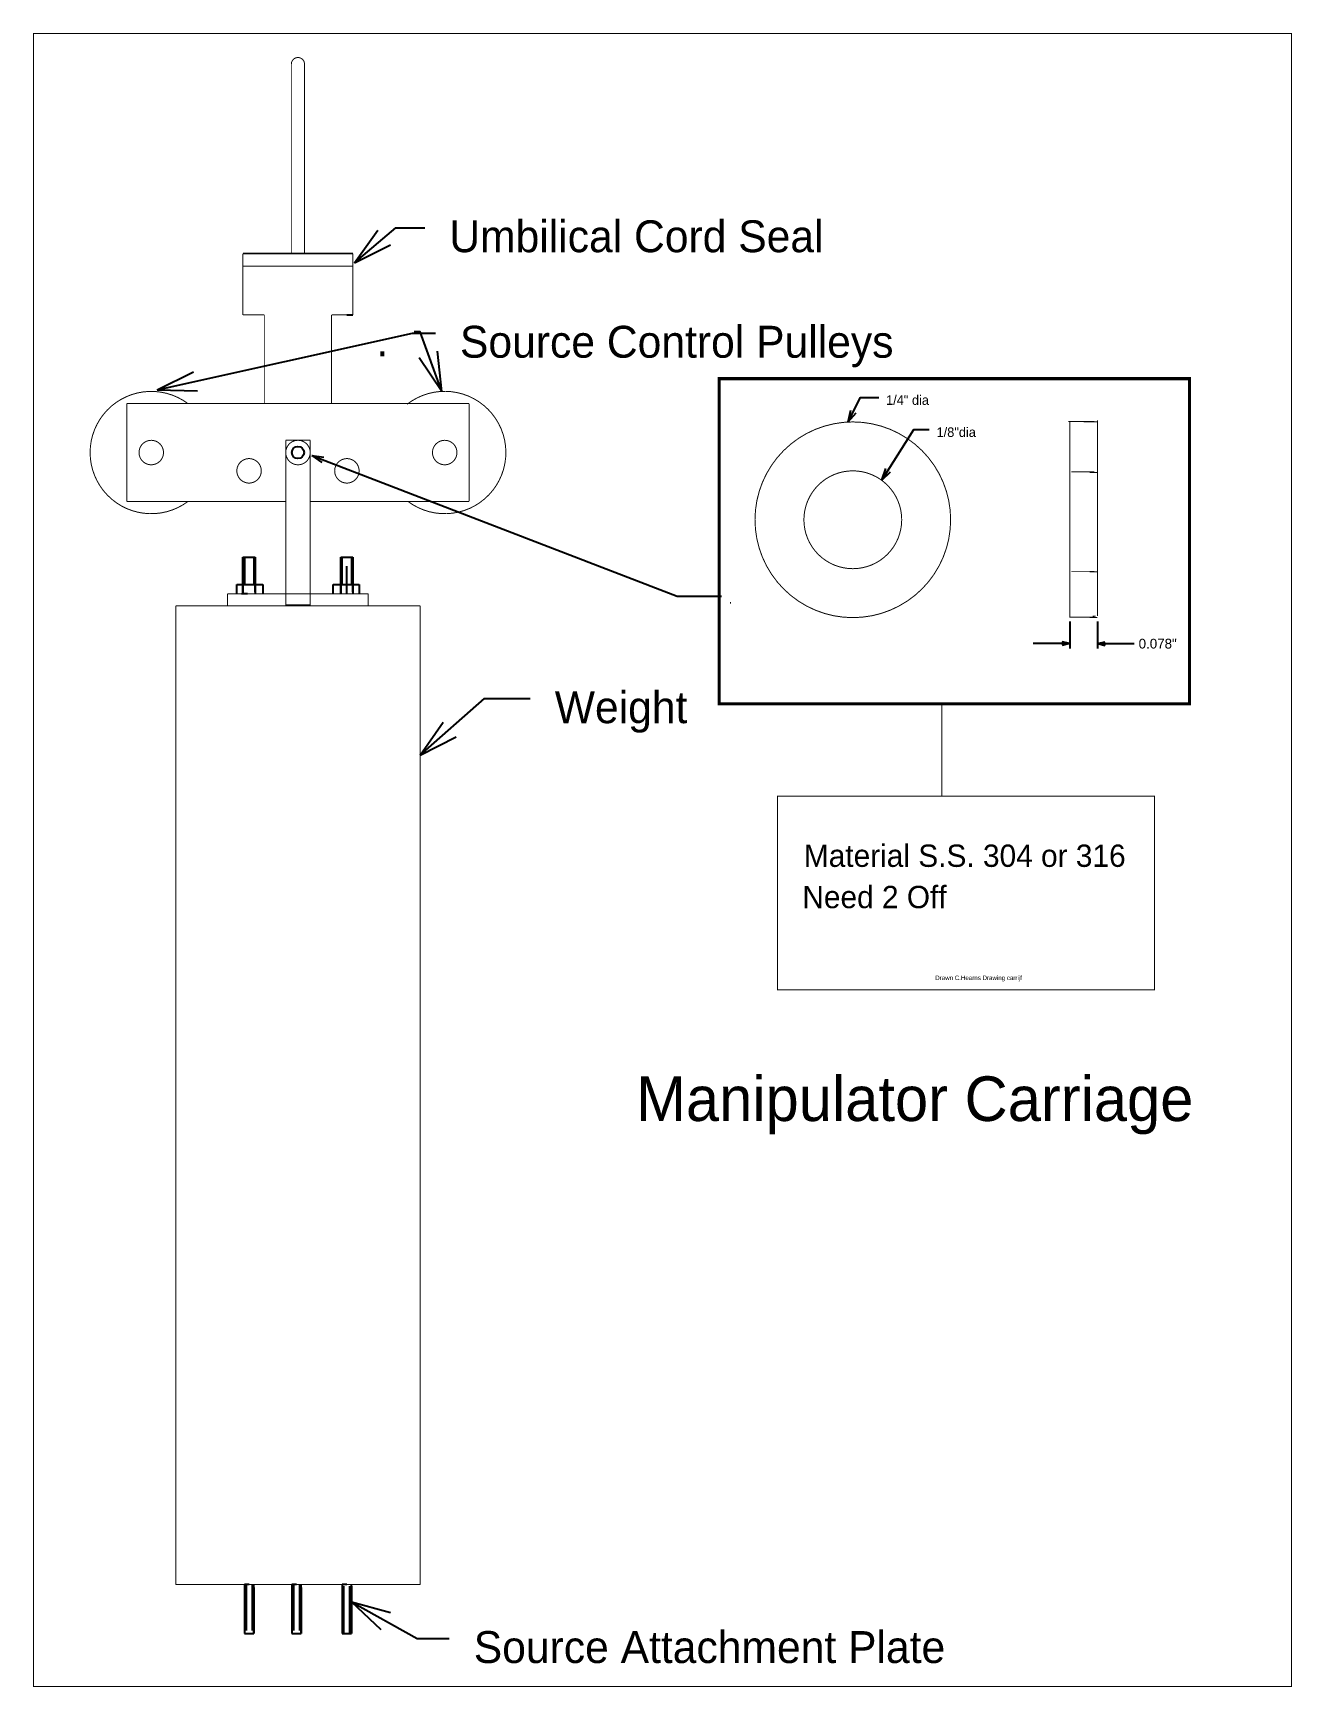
# Model space of a CAD drawing. Extents: x 6.1 to 72.1, y 39.6 to 86.4.
# Drawn here: x 18.84 to 31.71, y 58.79 to 75.69 of the extents above; entities that cross this region are included whole.
import ezdxf
from ezdxf.enums import TextEntityAlignment as Align

# ---------------------------------------------------------------- set-up
doc = ezdxf.new("R2010")
doc.units = 0
doc.linetypes.add('DOTS', pattern=[0])
doc.layers.add('LAYER01', color=7, linetype='CONTINUOUS')

msp = doc.modelspace()

# ---------------------------------------------------------------- texts
at = {"layer": 'LAYER01', "color": 0}
for s, height, p in [('Umbilical Cord Seal', 0.32583, (23.094, 73.779)), ('Source Control Pulleys', 0.32583, (23.203, 72.701)), ('.', 0.326, (22.349, 72.716)), ('1/4" dia', 0.0977, (27.559, 71.991)), ('1/8"dia', 0.0977, (28.075, 71.663)), ('.', 0.0977, (25.95, 69.96)), ('Weight', 0.3258, (24.172, 68.966)), ('Material S.S. 304 or 316', 0.22808, (26.719, 67.4)), ('Need 2 Off', 0.2281, (26.703, 66.978)), ('Drawn C.Hearns Drawing carrijf', 0.04562, (28.062, 66.061)), ('Manipulator Carriage', 0.45616, (25.005, 65.031)), ('Source Attachment Plate', 0.32583, (23.344, 59.362))]:
    msp.add_text(s, height=height, dxfattribs=at).set_placement(p, align=Align.TOP_LEFT)
at = {"layer": 'LAYER01', "color": 0, "width": 1.02}
msp.add_text('0.078"', height=0.1, dxfattribs=at).set_placement((30.336, 69.453), align=Align.MIDDLE_CENTER)

# ---------------------------------------------------------------- blocks, each defined once
blk = doc.blocks.new('OPENARROW')
at = {"layer": 'LAYER01', "color": 0, "linetype": 'CONTINUOUS'}
for q in [(2, 0.5), (2, -0.5)]:
    blk.add_line((0, 0), q, dxfattribs=at)

# ---------------------------------------------------------------- linework, layer by layer
at = {"layer": 'LAYER01', "color": 0, "linetype": 'CONTINUOUS'}
for p, q in [((22.047, 72.812), (22.109, 72.812)), ((20.984, 70.338), (21.109, 70.338)), ((20.984, 69.979), (20.984, 70.338)), ((20.984, 70.057), (20.984, 70.338)), ((21, 70.338), (21, 70.057)), ((21.094, 70.338), (21.094, 70.057)), ((21.109, 69.979), (21.109, 70.338)), ((21.109, 70.338), (21.109, 70.057)), ((21.984, 69.963), (21.984, 70.338)), ((21.984, 69.979), (21.984, 70.338)), ((21.984, 70.338), (22.109, 70.338)), ((22, 70.057), (22, 70.338)), ((22.094, 70.338), (22.094, 70.057)), ((22.109, 69.979), (22.109, 70.338)), ((22.109, 70.338), (22.109, 69.963)), ((22.109, 70.338), (22.109, 69.963)), ((22.047, 69.963), (22.047, 70.245)), ((20.922, 69.963), (20.922, 70.057)), ((20.922, 69.963), (20.922, 70.057)), ((20.922, 70.057), (21.188, 70.057)), ((20.984, 70.057), (20.984, 69.963)), ((21.109, 70.057), (21.109, 69.963)), ((21.188, 70.057), (21.188, 69.963)), ((21.906, 69.963), (21.906, 70.057)), ((21.906, 69.963), (21.906, 70.057)), ((21.906, 70.057), (22.172, 70.057)), ((21.984, 70.057), (21.984, 69.963)), ((22.172, 70.057), (22.172, 69.963)), ((21.031, 69.963), (20.969, 69.963)), ((21.547, 69.844), (21.422, 69.844)), ((21.672, 69.844), (21.547, 69.844)), ((29.438, 69.679), (29.438, 69.403)), ((29.719, 69.679), (29.719, 69.403)), ((29.438, 69.453), (29.062, 69.453)), ((29.719, 69.453), (30.094, 69.453)), ((21.047, 59.838), (21, 59.838)), ((21, 59.838), (21, 59.338)), ((21.094, 59.338), (21.094, 59.838)), ((21.531, 59.838), (21.484, 59.838)), ((21.484, 59.838), (21.484, 59.338)), ((21.578, 59.338), (21.578, 59.838)), ((22.047, 59.838), (22, 59.838)), ((22, 59.838), (22, 59.338)), ((22.094, 59.338), (22.094, 59.838)), ((21, 59.338), (21.094, 59.338)), ((21.484, 59.338), (21.578, 59.338)), ((22, 59.338), (22.094, 59.338))]:
    msp.add_line(p, q, dxfattribs=at)
at = {"layer": 'LAYER01', "color": 0, "linetype": 'DOTS'}
for p, q in [((21.016, 59.838), (21.016, 59.37)), ((21.078, 59.838), (21.078, 59.37)), ((21.094, 59.37), (21.094, 59.838)), ((21.5, 59.838), (21.5, 59.37)), ((21.563, 59.838), (21.563, 59.37)), ((21.578, 59.37), (21.578, 59.838)), ((21.094, 59.807), (21.094, 59.338)), ((21.578, 59.807), (21.578, 59.338)), ((22, 59.823), (22, 59.354)), ((22.016, 59.338), (22.016, 59.823)), ((22.078, 59.338), (22.078, 59.823)), ((22.094, 59.823), (22.094, 59.338))]:
    msp.add_line(p, q, dxfattribs=at)
at = {"layer": 'LAYER01', "color": 0, "linetype": 'CONTINUOUS'}
for points, const_width in [([(18.844, 75.688), (31.703, 75.688), (31.703, 58.797), (18.844, 58.797)], 0.01), ([(25.854, 72.161), (30.661, 72.161), (30.661, 68.839), (25.854, 68.839)], 0.031), ([(26.448, 67.896), (30.302, 67.896), (30.302, 65.917), (26.448, 65.917)], 0.01)]:
    msp.add_lwpolyline(points, close=True, dxfattribs=dict(at, const_width=const_width))
at = {"layer": 'LAYER01', "color": 0, "linetype": 'CONTINUOUS', "const_width": 0.01}
for points in [[(21.614, 75.375, 1), (21.479, 75.375, 1)], [(20.422, 71.906, 2), (20.422, 70.906, 2)], [(22.672, 70.906, 2.024873), (22.662, 71.899, 2.024873)], [(28.219, 70.719, 1), (26.219, 70.719, 1), (28.219, 70.719, 1)], [(20.172, 71.406, 1), (19.922, 71.406, 1), (20.172, 71.406, 1)], [(21.672, 71.406, 1), (21.422, 71.406, 1), (21.672, 71.406, 1)], [(23.172, 71.406, 1), (22.922, 71.406, 1), (23.172, 71.406, 1)], [(21.172, 71.219, 1), (20.922, 71.219, 1), (21.172, 71.219, 1)], [(21.609, 71.406, 1), (21.484, 71.406, 1), (21.609, 71.406, 1)], [(22.172, 71.219, 1), (21.922, 71.219, 1), (22.172, 71.219, 1)], [(27.719, 70.719, 1), (26.719, 70.719, 1), (27.719, 70.719, 1)]]:
    msp.add_lwpolyline(points, format="xyb", dxfattribs=at)
for points in [[(21.479, 73.438), (21.479, 75.375)], [(21.614, 75.375), (21.614, 73.438)], [(20.984, 73.442), (21.484, 73.442)], [(20.984, 73.442), (22.109, 73.442)], [(20.984, 73.438), (20.984, 73.312)], [(22.109, 73.438), (20.984, 73.438)], [(22.109, 73.312), (22.109, 73.438)], [(20.984, 72.812), (20.984, 73.312)], [(20.984, 73.312), (22.109, 73.312)], [(22.109, 72.812), (22.109, 73.312)], [(20.984, 72.812), (21.203, 72.812)], [(21.203, 72.812), (21.203, 71.906)], [(21.891, 72.812), (21.891, 71.906)], [(21.891, 72.812), (22.109, 72.812)], [(19.797, 71.906), (23.297, 71.906)], [(19.797, 71.906), (19.797, 70.906)], [(23.297, 71.906), (23.297, 70.906)], [(29.422, 71.724), (29.688, 71.724)], [(29.438, 71.719), (29.438, 69.719)], [(29.578, 71.719), (29.719, 71.719)], [(29.719, 69.734), (29.719, 71.734)], [(21.422, 71.531), (21.672, 71.531)], [(21.422, 71.406), (21.422, 71.531)], [(21.672, 71.531), (21.672, 69.844)], [(21.422, 69.844), (21.422, 71.406)], [(29.453, 71.208), (29.688, 71.208)], [(29.641, 71.203), (29.719, 71.203)], [(21.422, 70.906), (19.797, 70.906)], [(23.297, 70.906), (21.672, 70.906)], [(29.453, 70.192), (29.688, 70.192)], [(29.641, 70.188), (29.719, 70.188)], [(20.297, 69.838), (22.797, 69.838)], [(20.297, 69.838), (20.297, 64.463)], [(20.828, 69.963), (20.828, 69.838)], [(21.547, 69.963), (20.828, 69.963)], [(22.172, 69.963), (20.922, 69.963)], [(21.547, 69.963), (22.266, 69.963)], [(22.266, 69.963), (22.266, 69.838)], [(22.797, 69.838), (22.797, 64.885)], [(22.797, 69.838), (22.797, 59.838)], [(20.297, 59.838), (20.297, 69.776)], [(29.438, 69.724), (29.688, 69.724)], [(29.641, 69.719), (29.719, 69.719)], [(29.672, 69.734), (29.703, 69.734)], [(28.13, 68.844), (28.13, 67.891)], [(22.797, 59.838), (20.297, 59.838)]]:
    msp.add_lwpolyline(points, dxfattribs=at)
at = {"layer": 'LAYER01', "color": 0, "linetype": 'CONTINUOUS'}
for points in [[(22.125, 73.344), (22.547, 73.703), (22.844, 73.703)], [(20.109, 72.047), (22.719, 72.625), (22.953, 72.625)], [(23.016, 72.031), (22.797, 72.641), (22.734, 72.641)], [(22.797, 68.312), (23.453, 68.891), (23.922, 68.891)], [(22.094, 59.661), (22.766, 59.286), (23.094, 59.286)]]:
    msp.add_lwpolyline(points, dxfattribs=at)
at = {"layer": 'LAYER01', "color": 0, "linetype": 'DOTS'}
for points in [[(27.172, 71.719), (27.297, 71.969), (27.484, 71.969)], [(27.516, 71.125), (27.844, 71.641), (28, 71.641)], [(21.688, 71.375), (25.422, 69.938), (25.875, 69.938)]]:
    msp.add_lwpolyline(points, dxfattribs=at)
at = {"layer": 'LAYER01', "color": 0, "linetype": 'CONTINUOUS'}
msp.add_circle((21.547, 71.406), 0.0625, dxfattribs=at)
msp.add_circle((21.547, 71.406), 0.0625, dxfattribs=at)

# ---------------------------------------------------------------- block references
at = {"layer": 'LAYER01', "color": 0}
for p, xscale, yscale, rotation in [((22.125, 73.344), 0.2, 0.2, 40.426078740099), ((23.016, 72.031), 0.2, 0.2, 109.74683660543), ((20.109, 72.047), 0.2, 0.2, 12.492475577361), ((27.172, 71.719), 0.06, 0.06, 63.434948822924), ((21.688, 71.375), 0.06, 0.06, 338.9464262389399), ((27.516, 71.125), 0.06, 0.06, 57.528807709152), ((29.438, 69.453), 0.04, 0.04, 180), ((22.797, 68.312), 0.2, 0.2, 41.37851529588301), ((22.094, 59.661), 0.2, 0.2, 330.83238662042)]:
    msp.add_blockref('OPENARROW', p, dxfattribs=dict(at, xscale=xscale, yscale=yscale, rotation=rotation))
at = {"layer": 'LAYER01', "color": 0, "xscale": 0.04, "yscale": 0.04}
msp.add_blockref('OPENARROW', (29.719, 69.453), dxfattribs=at)

msp.set_redraw_order([(e.dxf.handle, doc.entitydb.next_handle()) for e in msp.query("TEXT MTEXT ATTDEF DIMENSION ARC_DIMENSION")])  # texts and dimensions are drawn at this point

doc.saveas('drawing.dxf')
